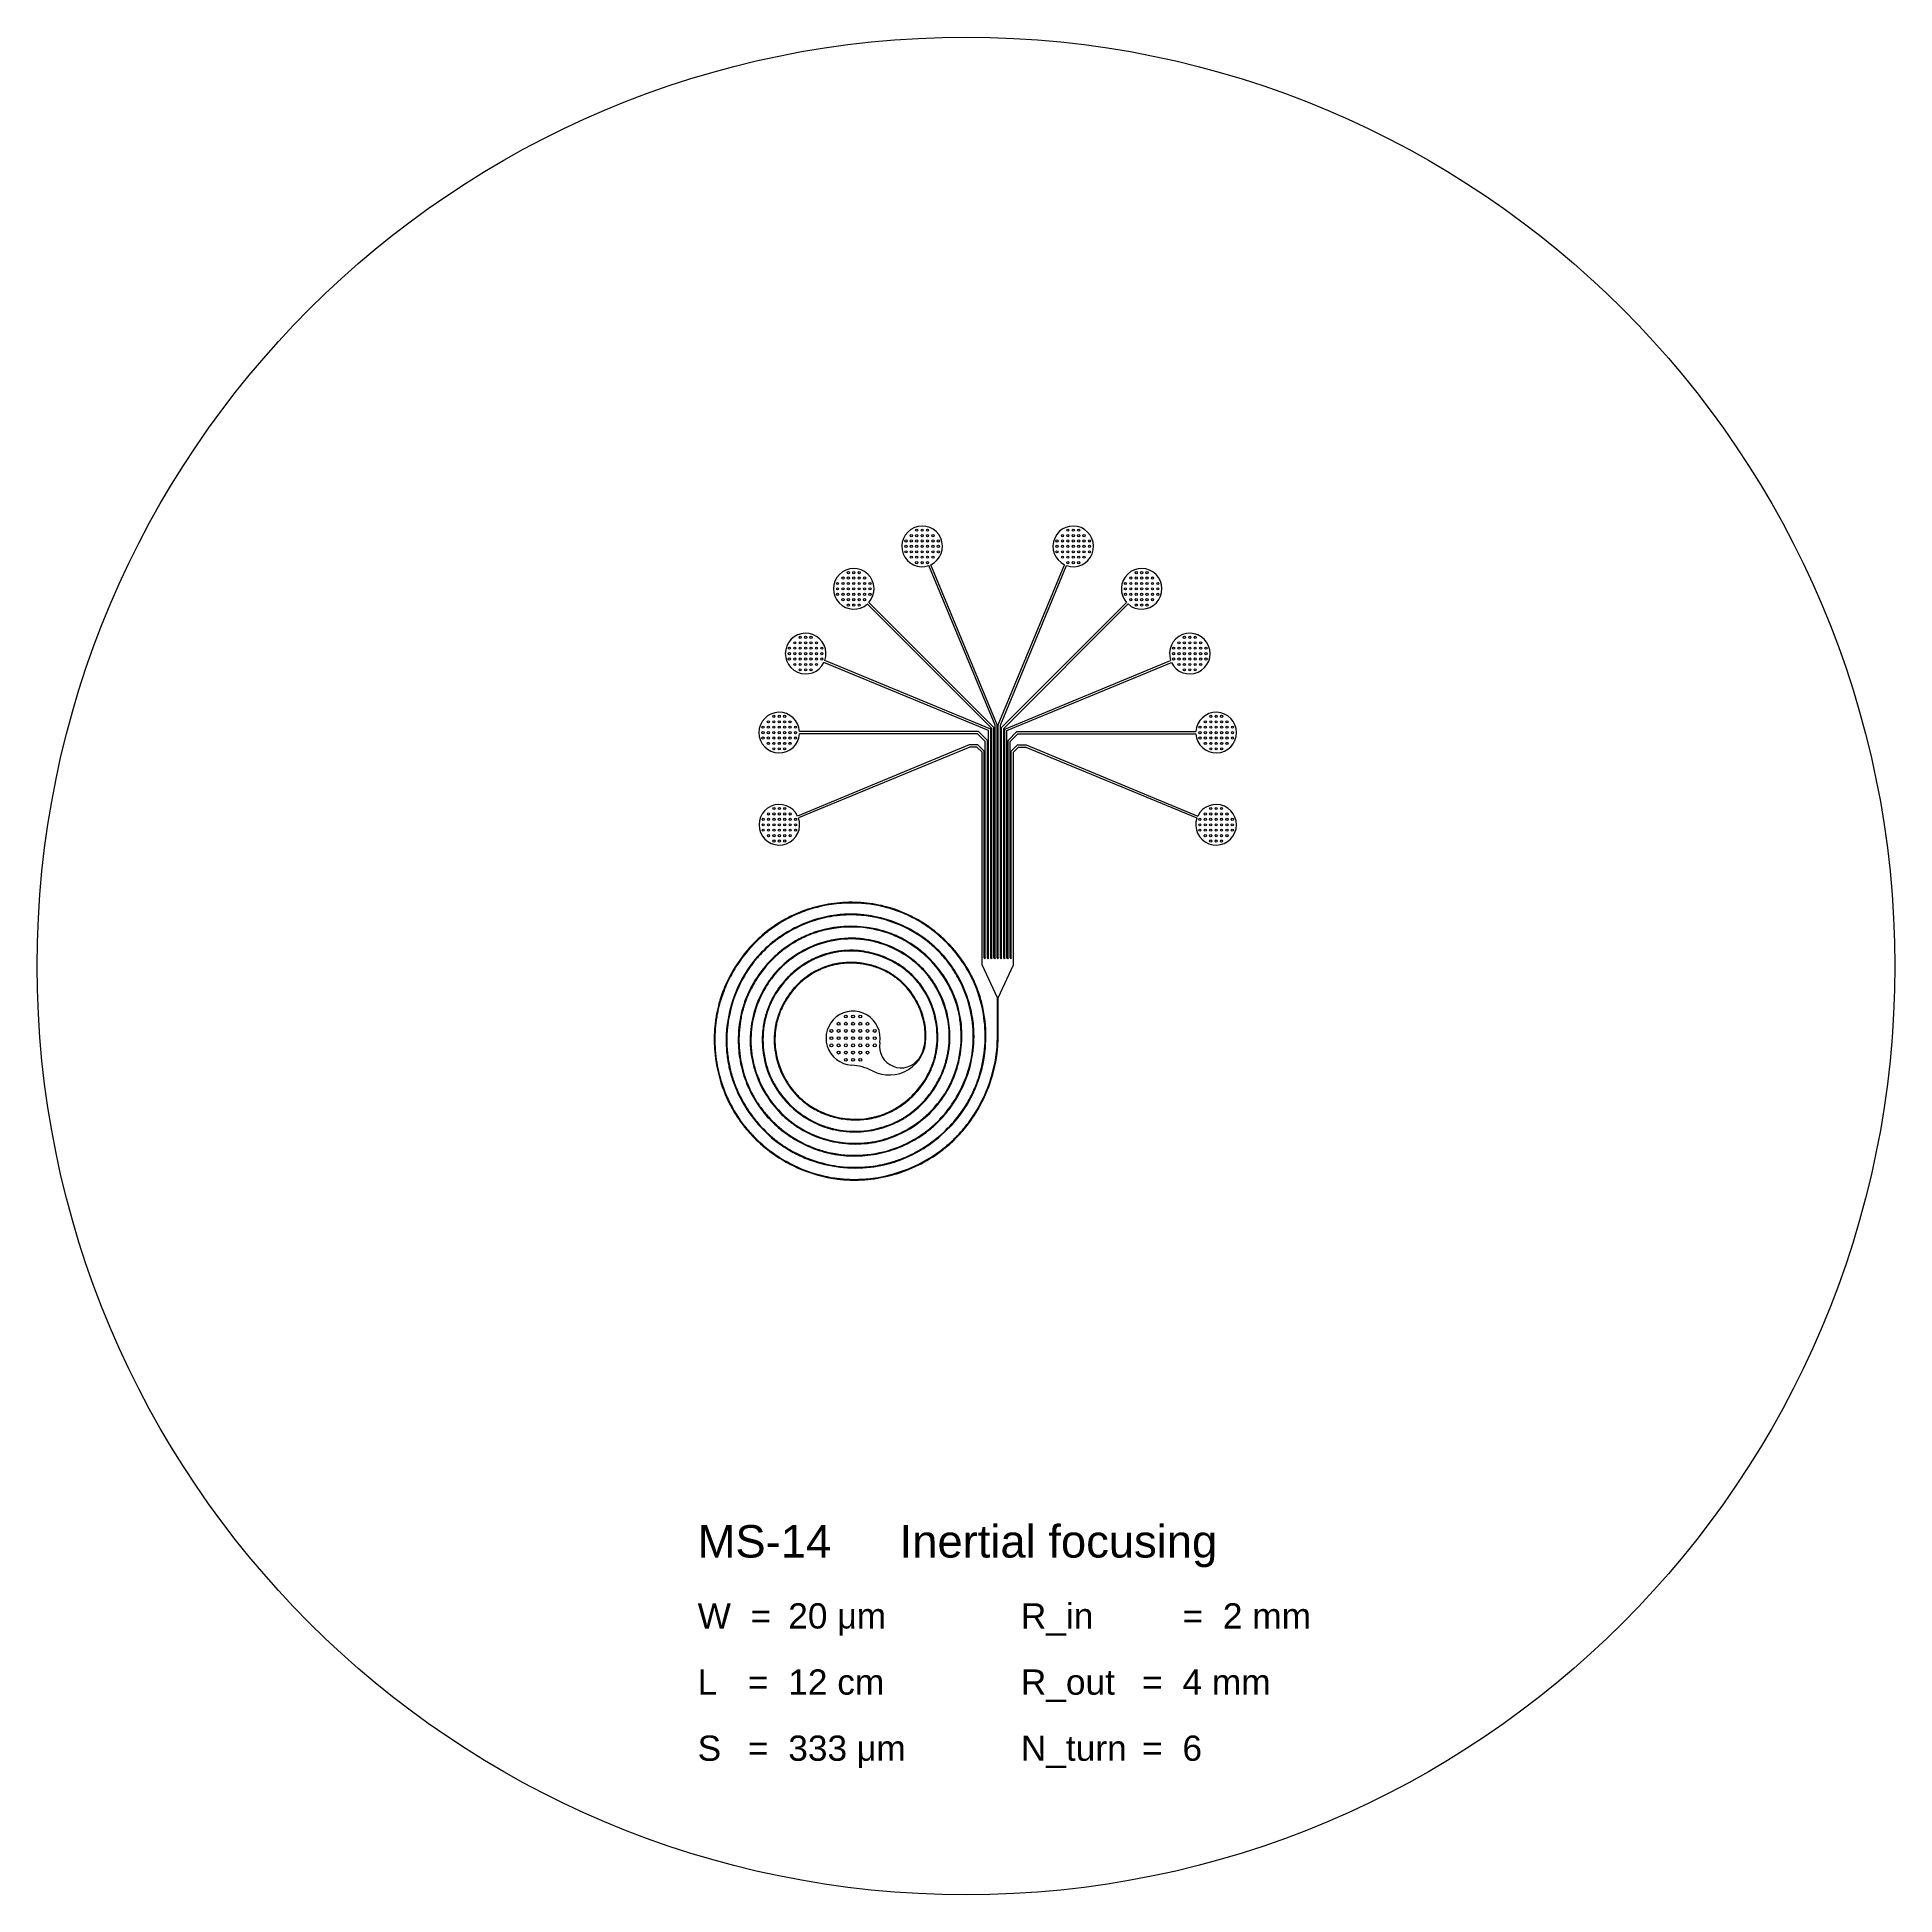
# Model space of a CAD drawing. Header units: millimetres. Extents: x 18289 to 282074, y 113800 to 372198.
# Drawn here: x 18289 to 69789, y 216800 to 268300 of the extents above; entities that cross this region are included whole.
import ezdxf

# ---------------------------------------------------------------- set-up
doc = ezdxf.new("R2010")
doc.units = ezdxf.units.MM
doc.layers.add('Clear', color=140, linetype='Continuous')
doc.layers.add('Opaque', color=30, linetype='Continuous')
doc.styles.get("Standard").update_dxf_attribs({"font": 'arial.ttf'})

msp = doc.modelspace()

# ---------------------------------------------------------------- texts
at = {"layer": 'Clear', "insert": (36599, 227050), "char_height": 280, "attachment_point": 1}
msp.add_mtext_dynamic_manual_height_columns('{\\H3.2143x;MS-14^I^IInertial focusing\\H0.83335x;\\P\\H0.53332x; \\P\\H1.75x;W  =^I 20 \\fSymbol|b0|i0|c2|p18;m\\fArial|b0|i0|c0|p34;m^I^I^I^IR_in ^I^I=^I2 mm\\H1.0714x; \\P\\H0.53332x; \\P\\H1.75x;L^I =^I 12 cm^I^I^I^IR_out ^I=^I4 mm\\H1.0714x;\\P\\H0.53332x; \\P\\H1.7501x;S ^I =^I 333 \\fSymbol|b0|i0|c2|p18;m\\fArial|b0|i0|c0|p34;m^I^I^IN_turn^I=^I6\\H1.0714x;^I}', width=17445.26, gutter_width=12.5, heights=[7318], dxfattribs=at)

# ---------------------------------------------------------------- linework, layer by layer
at = {"layer": 'Clear'}
for p, q in [((44843, 249228), (43010, 253651)), ((44903, 249239), (43066, 253674)), ((44933, 249239), (46770, 253674)), ((44993, 249228), (46825, 253651)), ((44753, 249138), (41303, 252587)), ((44813, 249162), (41346, 252629)), ((45023, 249162), (48490, 252629)), ((45083, 249138), (48532, 252587)), ((44663, 249078), (40100, 250967)), ((44723, 249118), (40123, 251023)), ((45113, 249118), (49712, 251023)), ((45173, 249078), (49735, 250967)), ((44386, 249050), (39422, 249050)), ((44361, 248990), (39422, 248990)), ((44573, 248778), (44361, 248990)), ((44633, 248802), (44386, 249050)), ((44573, 242778), (44573, 248778)), ((44633, 242778), (44633, 248802)), ((44663, 242778), (44663, 249078)), ((44723, 242778), (44723, 249118)), ((44753, 242778), (44753, 249138)), ((44813, 242778), (44813, 249162)), ((44843, 242778), (44843, 249228)), ((44903, 242778), (44903, 249239)), ((44933, 242778), (44933, 249239)), ((44993, 242778), (44993, 249228)), ((45023, 242778), (45023, 249162)), ((45083, 242778), (45083, 249138)), ((45113, 242778), (45113, 249118)), ((45173, 242778), (45173, 249078)), ((45203, 248802), (45450, 249050)), ((45203, 242778), (45203, 248802)), ((45263, 248778), (45475, 248990)), ((45263, 242778), (45263, 248778)), ((45450, 249050), (50413, 249050)), ((45475, 248990), (50413, 248990)), ((44129, 248679), (39371, 246708)), ((44141, 248619), (39394, 246653)), ((44366, 248679), (44129, 248679)), ((44341, 248619), (44141, 248619)), ((44483, 248478), (44341, 248619)), ((44543, 248502), (44366, 248679)), ((44483, 242578), (44483, 248478)), ((44543, 242778), (44543, 248502)), ((45293, 248502), (45469, 248679)), ((45293, 242778), (45293, 248502)), ((45353, 248478), (45494, 248619)), ((45353, 242578), (45353, 248478)), ((45469, 248679), (45706, 248679)), ((45494, 248619), (45694, 248619)), ((45694, 248619), (50441, 246653)), ((45706, 248679), (50464, 246708)), ((44908, 241671), (44483, 242578)), ((44543, 242778), (44558, 242752)), ((44573, 242778), (44558, 242752)), ((44633, 242778), (44648, 242752)), ((44663, 242778), (44648, 242752)), ((44723, 242778), (44738, 242752)), ((44753, 242778), (44738, 242752)), ((44813, 242778), (44828, 242752)), ((44843, 242778), (44828, 242752)), ((44903, 242778), (44918, 242752)), ((44933, 242778), (44918, 242752)), ((44928, 241671), (45353, 242578)), ((44993, 242778), (45008, 242752)), ((45023, 242778), (45008, 242752)), ((45083, 242778), (45098, 242752)), ((45113, 242778), (45098, 242752)), ((45173, 242778), (45188, 242752)), ((45203, 242778), (45188, 242752)), ((45263, 242778), (45278, 242752)), ((45293, 242778), (45278, 242752)), ((44908, 240550), (44908, 241671)), ((44928, 240550), (44928, 241671))]:
    msp.add_line(p, q, dxfattribs=at)
for centre, radius, start, end in [((42823, 254182), 563, 295.5572, 289.4428), ((47012, 254182), 563, 250.5572, 244.4428), ((40927, 253005), 563, 318.0572, 311.9428), ((48908, 253005), 563, 228.0572, 221.9428), ((39593, 251210), 563, 340.5572, 334.4428), ((50243, 251210), 563, 205.5572, 199.4428), ((38861, 249020), 563, 3.0572, 356.9428), ((50975, 249020), 563, 183.0572, 176.9428), ((38864, 246465), 563, 25.5572, 19.4428), ((50972, 246465), 563, 160.5572, 154.4428), ((40908, 240550), 750, 350.4489, 266.3362), ((41908, 240550), 1020, 243.008, 0), ((41908, 240550), 1000, 325.9137, 0.0102), ((42239, 240326), 600, 170.4489, 325.9137), ((40764, 238305), 1500, 63.008, 86.3362)]:
    msp.add_arc(centre, radius, start, end, dxfattribs=at)
for points, knots in [([(42928, 240550), (42929, 240592), (42929, 240630), (42924, 240748), (42916, 240828), (42880, 241059), (42838, 241209), (42721, 241497), (42647, 241635), (42470, 241892), (42367, 242011), (42223, 242143), (42194, 242169), (42143, 242210), (42121, 242228), (42077, 242260), (42056, 242275), (42021, 242299), (42007, 242308), (41981, 242326), (41967, 242334), (41927, 242359), (41899, 242375), (41816, 242421), (41758, 242449), (41583, 242525), (41461, 242564), (41212, 242622), (41084, 242640), (40827, 242653), (40698, 242648), (40442, 242615), (40315, 242587), (40156, 242535), (40120, 242522), (40057, 242497), (40030, 242486), (39947, 242450), (39892, 242423), (39732, 242334), (39630, 242265), (39439, 242110), (39350, 242025), (39158, 241807), (39061, 241668), (38901, 241373), (38837, 241215), (38782, 241012), (38773, 240972), (38758, 240900), (38752, 240868), (38745, 240821), (38742, 240807), (38739, 240778), (38737, 240763), (38732, 240720), (38729, 240691), (38723, 240604), (38721, 240546), (38723, 240371), (38734, 240254), (38784, 239969), (38833, 239802), (38967, 239483), (39052, 239331), (39185, 239148), (39216, 239108), (39316, 238989), (39388, 238915), (39478, 238834), (39491, 238823), (39518, 238801), (39531, 238790), (39571, 238757), (39599, 238736), (39683, 238675), (39741, 238637), (39920, 238532), (40046, 238472), (40308, 238377), (40443, 238341), (40719, 238293), (40859, 238282), (41140, 238285), (41280, 238299), (41458, 238334), (41498, 238343), (41555, 238358), (41574, 238363), (41607, 238373), (41622, 238377), (41651, 238386), (41665, 238391), (41709, 238406), (41737, 238416), (41823, 238449), (41879, 238473), (42044, 238552), (42149, 238614), (42398, 238787), (42535, 238907), (42779, 239176), (42886, 239325), (43002, 239534), (43028, 239585), (43100, 239742), (43141, 239850), (43178, 239982), (43184, 240002), (43194, 240044), (43199, 240065), (43213, 240128), (43221, 240171), (43242, 240298), (43251, 240384), (43264, 240652), (43252, 240834), (43187, 241193), (43135, 241370), (42992, 241707), (42901, 241868), (42767, 242051), (42740, 242085), (42698, 242136), (42683, 242154), (42657, 242183), (42647, 242195), (42625, 242219), (42614, 242230), (42581, 242265), (42558, 242288), (42488, 242354), (42440, 242397), (42290, 242518), (42183, 242591), (41907, 242749), (41732, 242824), (41368, 242934), (41180, 242969), (40934, 242984), (40878, 242986), (40709, 242985), (40597, 242976), (40467, 242956), (40448, 242953), (40411, 242947), (40392, 242943), (40336, 242932), (40300, 242923), (40189, 242895), (40117, 242873), (39903, 242796), (39764, 242731), (39501, 242577), (39376, 242488), (39143, 242289), (39035, 242179), (38842, 241941), (38755, 241812), (38661, 241637), (38641, 241597), (38613, 241538), (38605, 241520), (38590, 241486), (38584, 241471), (38571, 241440), (38565, 241425), (38547, 241379), (38535, 241348), (38503, 241254), (38484, 241190), (38436, 240997), (38413, 240866), (38383, 240536), (38388, 240336), (38443, 239943), (38493, 239748), (38585, 239516), (38605, 239470), (38633, 239409), (38641, 239394), (38656, 239363), (38663, 239348), (38687, 239302), (38704, 239272), (38755, 239183), (38792, 239124), (38909, 238955), (38996, 238848), (39231, 238603), (39387, 238473), (39726, 238252), (39908, 238161), (40129, 238083), (40159, 238073), (40218, 238054), (40247, 238046), (40305, 238030), (40334, 238023), (40422, 238002), (40481, 237991), (40659, 237962), (40779, 237952), (41105, 237945), (41311, 237965), (41714, 238052), (41911, 238118), (42143, 238229), (42187, 238252), (42267, 238296), (42302, 238316), (42354, 238348), (42370, 238359), (42403, 238380), (42419, 238390), (42467, 238423), (42498, 238446), (42591, 238516), (42651, 238565), (42824, 238721), (42930, 238836), (43121, 239081), (43207, 239213), (43324, 239431), (43363, 239514), (43419, 239651), (43439, 239704), (43494, 239866), (43523, 239976), (43549, 240110), (43553, 240131), (43562, 240180), (43566, 240208), (43573, 240262), (43577, 240290), (43585, 240373), (43589, 240428), (43596, 240594), (43593, 240705), (43567, 241027), (43524, 241237), (43393, 241642), (43303, 241837), (43165, 242064), (43137, 242107), (43085, 242181), (43062, 242214), (43024, 242264), (43009, 242282), (42980, 242318), (42965, 242336), (42920, 242389), (42889, 242424), (42794, 242525), (42726, 242589), (42493, 242788), (42315, 242909), (41934, 243106), (41732, 243184), (41467, 243251), (41412, 243263), (41243, 243295), (41130, 243309), (40996, 243317), (40976, 243318), (40936, 243319), (40916, 243320), (40856, 243321), (40816, 243320), (40697, 243317), (40617, 243310), (40380, 243282), (40223, 243249), (39860, 243141), (39658, 243055), (39277, 242838), (39099, 242707), (38915, 242533), (38891, 242511), (38849, 242468), (38831, 242449), (38794, 242409), (38776, 242389), (38722, 242328), (38688, 242286), (38588, 242157), (38526, 242067), (38355, 241784), (38262, 241579), (38125, 241154), (38081, 240933), (38059, 240657), (38056, 240604), (38054, 240511), (38054, 240471), (38056, 240391), (38057, 240351), (38062, 240281), (38064, 240251), (38070, 240191), (38074, 240161), (38086, 240072), (38095, 240013), (38130, 239836), (38161, 239720), (38271, 239391), (38367, 239184), (38605, 238797), (38747, 238617), (38946, 238418), (38985, 238381), (39057, 238317), (39089, 238290), (39138, 238251), (39154, 238238), (39202, 238200), (39235, 238176), (39301, 238129), (39335, 238106), (39438, 238040), (39509, 237998), (39726, 237883), (39877, 237819), (40250, 237695), (40476, 237648), (40934, 237606), (41165, 237611), (41427, 237650), (41460, 237655), (41518, 237666), (41544, 237671), (41595, 237682), (41620, 237688), (41696, 237706), (41746, 237720), (41896, 237764), (41994, 237800), (42304, 237930), (42508, 238046), (42886, 238320), (43059, 238479), (43248, 238699), (43283, 238742), (43350, 238830), (43382, 238874), (43438, 238956), (43463, 238994), (43497, 239050), (43507, 239068), (43528, 239103), (43538, 239121), (43568, 239175), (43587, 239211), (43643, 239322), (43676, 239397), (43768, 239626), (43817, 239784), (43903, 240176), (43928, 240413), (43922, 240888), (43892, 241125), (43825, 241387), (43817, 241418), (43802, 241468), (43796, 241487), (43784, 241525), (43778, 241544), (43759, 241601), (43746, 241639), (43703, 241751), (43671, 241825), (43567, 242042), (43487, 242181), (43259, 242512), (43100, 242694), (42743, 243019), (42545, 243161), (42283, 243305), (42232, 243331), (42163, 243364), (42145, 243372), (42110, 243388), (42092, 243396), (42039, 243419), (42003, 243433), (41894, 243475), (41821, 243500), (41598, 243566), (41446, 243598), (41050, 243653), (40804, 243659), (40316, 243614), (40074, 243563), (39788, 243465), (39734, 243445), (39657, 243414), (39633, 243404), (39589, 243385), (39568, 243375), (39528, 243357), (39508, 243347), (39448, 243318), (39409, 243297), (39292, 243234), (39216, 243188), (38993, 243040), (38853, 242928), (38544, 242637), (38383, 242447), (38109, 242035), (37996, 241813), (37899, 241549), (37889, 241517), (37871, 241463), (37864, 241440), (37850, 241394), (37843, 241371), (37824, 241302), (37812, 241256), (37781, 241115), (37764, 241021), (37727, 240736), (37719, 240543), (37737, 240158), (37763, 239966), (37849, 239590), (37909, 239405), (38006, 239178), (38028, 239130), (38070, 239045), (38089, 239008), (38124, 238943), (38140, 238915), (38168, 238867), (38180, 238846), (38204, 238806), (38217, 238786), (38255, 238727), (38282, 238687), (38364, 238572), (38422, 238497), (38607, 238282), (38743, 238149), (39036, 237907), (39193, 237799), (39454, 237650), (39552, 237601), (39853, 237467), (40062, 237398), (40298, 237347), (40318, 237343), (40388, 237330), (40438, 237321), (40588, 237300), (40689, 237290), (40992, 237276), (41195, 237285), (41597, 237340), (41796, 237386), (42182, 237513), (42370, 237593), (42599, 237719), (42648, 237747), (42739, 237804), (42781, 237831), (42860, 237885), (42897, 237911), (42950, 237951), (42968, 237965), (43002, 237991), (43019, 238005), (43070, 238046), (43103, 238075), (43201, 238162), (43264, 238222), (43445, 238412), (43556, 238548), (43806, 238906), (43930, 239138), (44124, 239626), (44192, 239881), (44238, 240203), (44245, 240265), (44252, 240349), (44254, 240372), (44256, 240418), (44258, 240441), (44260, 240509), (44261, 240555), (44261, 240693), (44257, 240784), (44233, 241059), (44202, 241240), (44092, 241675), (43997, 241925), (43753, 242396), (43604, 242618), (43405, 242847), (43380, 242875), (43340, 242917), (43326, 242933), (43271, 242990), (43230, 243030), (43103, 243147), (43015, 243221), (42712, 243449), (42482, 243583), (41996, 243798), (41741, 243877), (41388, 243944), (41296, 243958), (41144, 243974), (41083, 243979), (40976, 243985), (40928, 243986), (40838, 243987), (40795, 243987), (40726, 243985), (40699, 243984), (40646, 243981), (40619, 243979), (40539, 243973), (40486, 243967), (40326, 243947), (40221, 243928), (39907, 243858), (39702, 243791), (39306, 243622), (39116, 243519), (38757, 243280), (38588, 243144), (38392, 242953), (38351, 242912), (38281, 242836), (38250, 242801), (38205, 242748), (38191, 242731), (38147, 242677), (38118, 242641), (38034, 242529), (37982, 242452), (37833, 242215), (37747, 242049), (37566, 241623), (37488, 241356), (37394, 240811), (37378, 240532), (37400, 240193), (37406, 240131), (37418, 240035), (37422, 240002), (37431, 239944), (37435, 239919), (37443, 239871), (37448, 239846), (37462, 239773), (37473, 239725), (37508, 239580), (37536, 239485), (37630, 239203), (37709, 239020), (37934, 238598), (38094, 238367), (38462, 237947), (38670, 237758), (38927, 237577), (38955, 237558), (39013, 237520), (39042, 237502), (39100, 237465), (39129, 237448), (39218, 237396), (39279, 237364), (39463, 237272), (39589, 237217), (39983, 237074), (40260, 237009), (40822, 236942), (41107, 236941), (41453, 236981), (41516, 236990), (41644, 237012), (41709, 237024), (41822, 237050), (41871, 237063), (41943, 237082), (41965, 237089), (42009, 237102), (42031, 237109), (42097, 237130), (42141, 237145), (42271, 237192), (42357, 237227), (42609, 237342), (42772, 237431), (43166, 237689), (43388, 237873), (43785, 238289), (43960, 238519), (44137, 238825), (44168, 238883), (44208, 238961), (44218, 238980), (44245, 239037), (44263, 239076), (44314, 239191), (44345, 239269), (44430, 239507), (44476, 239669), (44570, 240118), (44596, 240409), (44582, 240990), (44541, 241280), (44450, 241624), (44432, 241686), (44398, 241792), (44383, 241837), (44350, 241927), (44332, 241972), (44295, 242062), (44275, 242106), (44214, 242239), (44170, 242325), (44026, 242579), (43917, 242741), (43613, 243124), (43403, 243333), (42941, 243698), (42689, 243854), (42361, 244006), (42301, 244032), (42194, 244074), (42148, 244092), (42074, 244117), (42048, 244126), (41996, 244143), (41969, 244152), (41890, 244175), (41836, 244190), (41676, 244230), (41567, 244253), (41239, 244304), (41017, 244319), (40573, 244311), (40351, 244288), (40025, 244226), (39918, 244200), (39602, 244111), (39396, 244033), (39145, 243912), (39092, 243884), (39018, 243844), (38997, 243832), (38955, 243808), (38934, 243796), (38872, 243759), (38831, 243733), (38710, 243654), (38631, 243598), (38402, 243421), (38258, 243290), (37917, 242933), (37734, 242691), (37429, 242172), (37306, 241894), (37198, 241541), (37180, 241475), (37158, 241384), (37152, 241359), (37135, 241282), (37124, 241231), (37106, 241129), (37098, 241077), (37077, 240922), (37068, 240818), (37051, 240506), (37058, 240296), (37113, 239787), (37181, 239489), (37383, 238915), (37517, 238640), (37704, 238353), (37725, 238321), (37762, 238268), (37777, 238246), (37810, 238201), (37826, 238179), (37875, 238114), (37909, 238072), (38014, 237946), (38088, 237865), (38318, 237632), (38485, 237489), (38912, 237182), (39182, 237031), (39750, 236794), (40048, 236709), (40406, 236652), (40460, 236645), (40543, 236635), (40573, 236632), (40633, 236627), (40663, 236624), (40753, 236618), (40813, 236616), (40993, 236612), (41114, 236616), (41474, 236642), (41713, 236682), (42181, 236804), (42409, 236886), (42849, 237090), (43060, 237211), (43309, 237388), (43359, 237425), (43447, 237493), (43484, 237524), (43559, 237587), (43596, 237620), (43670, 237688), (43707, 237723), (43814, 237829), (43882, 237902), (44079, 238130), (44198, 238293), (44473, 238730), (44610, 239017), (44814, 239614), (44882, 239925), (44921, 240343), (44926, 240446), (44928, 240550)], [0.001988, 0.001988, 0.001988, 0.001988, 0.058982, 0.058982, 0.176947, 0.176947, 0.40535, 0.40535, 0.633754, 0.633754, 0.862157, 0.862157, 0.91813, 0.91813, 0.958587, 0.958587, 0.996853, 0.996853, 1.019812, 1.019812, 1.042772, 1.042772, 1.08869, 1.08869, 1.180526, 1.180526, 1.364199, 1.364199, 1.547872, 1.547872, 1.731545, 1.731545, 1.915218, 1.915218, 1.969248, 1.969248, 2.010703, 2.010703, 2.096773, 2.096773, 2.268914, 2.268914, 2.441054, 2.441054, 2.67483, 2.67483, 2.908605, 2.908605, 2.96548, 2.96548, 3.010558, 3.010558, 3.030556, 3.030556, 3.050554, 3.050554, 3.090551, 3.090551, 3.170544, 3.170544, 3.330529, 3.330529, 3.565872, 3.565872, 3.801214, 3.801214, 3.870864, 3.870864, 4.010164, 4.010164, 4.033369, 4.033369, 4.056575, 4.056575, 4.102986, 4.102986, 4.195809, 4.195809, 4.381454, 4.381454, 4.567099, 4.567099, 4.752744, 4.752744, 4.938389, 4.938389, 4.991418, 4.991418, 5.016842, 5.016842, 5.036801, 5.036801, 5.056761, 5.056761, 5.096681, 5.096681, 5.17652, 5.17652, 5.336198, 5.336198, 5.571499, 5.571499, 5.806801, 5.806801, 5.880828, 5.880828, 6.028881, 6.028881, 6.056473, 6.056473, 6.084064, 6.084064, 6.139247, 6.139247, 6.249613, 6.249613, 6.48124, 6.48124, 6.712868, 6.712868, 6.944495, 6.944495, 6.999015, 6.999015, 7.027648, 7.027648, 7.047755, 7.047755, 7.067863, 7.067863, 7.108078, 7.108078, 7.188507, 7.188507, 7.349366, 7.349366, 7.584753, 7.584753, 7.82014, 7.82014, 7.889328, 7.889328, 8.027704, 8.027704, 8.050918, 8.050918, 8.074131, 8.074131, 8.120558, 8.120558, 8.213413, 8.213413, 8.399121, 8.399121, 8.58483, 8.58483, 8.770539, 8.770539, 8.956248, 8.956248, 9.010139, 9.010139, 9.03443, 9.03443, 9.054281, 9.054281, 9.074132, 9.074132, 9.113835, 9.113835, 9.19324, 9.19324, 9.35205, 9.35205, 9.588048, 9.588048, 9.824046, 9.824046, 9.883077, 9.883077, 9.903283, 9.903283, 9.923489, 9.923489, 9.963901, 9.963901, 10.044725, 10.044725, 10.206372, 10.206372, 10.442105, 10.442105, 10.677838, 10.677838, 10.714471, 10.714471, 10.74924, 10.74924, 10.784009, 10.784009, 10.853547, 10.853547, 10.992623, 10.992623, 11.229113, 11.229113, 11.465603, 11.465603, 11.522558, 11.522558, 11.56959, 11.56959, 11.591617, 11.591617, 11.613645, 11.613645, 11.6577, 11.6577, 11.74581, 11.74581, 11.92203, 11.92203, 12.09825, 12.09825, 12.201307, 12.201307, 12.265284, 12.265284, 12.393238, 12.393238, 12.417782, 12.417782, 12.448744, 12.448744, 12.479706, 12.479706, 12.541629, 12.541629, 12.665475, 12.665475, 12.901897, 12.901897, 13.138319, 13.138319, 13.194827, 13.194827, 13.238784, 13.238784, 13.26432, 13.26432, 13.289855, 13.289855, 13.340926, 13.340926, 13.443068, 13.443068, 13.677623, 13.677623, 13.912178, 13.912178, 13.974263, 13.974263, 14.098431, 14.098431, 14.119985, 14.119985, 14.141539, 14.141539, 14.184647, 14.184647, 14.270862, 14.270862, 14.443293, 14.443293, 14.678435, 14.678435, 14.913578, 14.913578, 14.948313, 14.948313, 14.977203, 14.977203, 15.006094, 15.006094, 15.063875, 15.063875, 15.179438, 15.179438, 15.415635, 15.415635, 15.651833, 15.651833, 15.707768, 15.707768, 15.749731, 15.749731, 15.79197, 15.79197, 15.823416, 15.823416, 15.854862, 15.854862, 15.917755, 15.917755, 16.04354, 16.04354, 16.280029, 16.280029, 16.516517, 16.516517, 16.572165, 16.572165, 16.615776, 16.615776, 16.636861, 16.636861, 16.679033, 16.679033, 16.721205, 16.721205, 16.805548, 16.805548, 16.974234, 16.974234, 17.209389, 17.209389, 17.444543, 17.444543, 17.478707, 17.478707, 17.505145, 17.505145, 17.531582, 17.531582, 17.584457, 17.584457, 17.690208, 17.690208, 17.925931, 17.925931, 18.161653, 18.161653, 18.217915, 18.217915, 18.272461, 18.272461, 18.317736, 18.317736, 18.338327, 18.338327, 18.358919, 18.358919, 18.400101, 18.400101, 18.482467, 18.482467, 18.647197, 18.647197, 18.88286, 18.88286, 19.118523, 19.118523, 19.150159, 19.150159, 19.169925, 19.169925, 19.18969, 19.18969, 19.229221, 19.229221, 19.308283, 19.308283, 19.466407, 19.466407, 19.702678, 19.702678, 19.938948, 19.938948, 19.994755, 19.994755, 20.013587, 20.013587, 20.032419, 20.032419, 20.070083, 20.070083, 20.145411, 20.145411, 20.296068, 20.296068, 20.532544, 20.532544, 20.76902, 20.76902, 20.823922, 20.823922, 20.848965, 20.848965, 20.870262, 20.870262, 20.891559, 20.891559, 20.934153, 20.934153, 21.01934, 21.01934, 21.189716, 21.189716, 21.424994, 21.424994, 21.660272, 21.660272, 21.691688, 21.691688, 21.714325, 21.714325, 21.736961, 21.736961, 21.782235, 21.782235, 21.872782, 21.872782, 22.053875, 22.053875, 22.234969, 22.234969, 22.416063, 22.416063, 22.466085, 22.466085, 22.504756, 22.504756, 22.534774, 22.534774, 22.556797, 22.556797, 22.57882, 22.57882, 22.622867, 22.622867, 22.710961, 22.710961, 22.887148, 22.887148, 23.063335, 23.063335, 23.164744, 23.164744, 23.367563, 23.367563, 23.386584, 23.386584, 23.433022, 23.433022, 23.525897, 23.525897, 23.711646, 23.711646, 23.897396, 23.897396, 24.083146, 24.083146, 24.135063, 24.135063, 24.180484, 24.180484, 24.221618, 24.221618, 24.24141, 24.24141, 24.261203, 24.261203, 24.300787, 24.300787, 24.379957, 24.379957, 24.538296, 24.538296, 24.77438, 24.77438, 25.010463, 25.010463, 25.066076, 25.066076, 25.086576, 25.086576, 25.107077, 25.107077, 25.148077, 25.148077, 25.230078, 25.230078, 25.394081, 25.394081, 25.62984, 25.62984, 25.865599, 25.865599, 25.898403, 25.898403, 25.917255, 25.917255, 25.968005, 25.968005, 26.069506, 26.069506, 26.302683, 26.302683, 26.535861, 26.535861, 26.617217, 26.617217, 26.670084, 26.670084, 26.711495, 26.711495, 26.748745, 26.748745, 26.772079, 26.772079, 26.795412, 26.795412, 26.842079, 26.842079, 26.935413, 26.935413, 27.12208, 27.12208, 27.308748, 27.308748, 27.495415, 27.495415, 27.545117, 27.545117, 27.584999, 27.584999, 27.604624, 27.604624, 27.644686, 27.644686, 27.72481, 27.72481, 27.885059, 27.885059, 28.121608, 28.121608, 28.358156, 28.358156, 28.411386, 28.411386, 28.439991, 28.439991, 28.461046, 28.461046, 28.482102, 28.482102, 28.524213, 28.524213, 28.608434, 28.608434, 28.776877, 28.776877, 29.012378, 29.012378, 29.247879, 29.247879, 29.276707, 29.276707, 29.305479, 29.305479, 29.334251, 29.334251, 29.391795, 29.391795, 29.506882, 29.506882, 29.742852, 29.742852, 29.978822, 29.978822, 30.032171, 30.032171, 30.086689, 30.086689, 30.128821, 30.128821, 30.147953, 30.147953, 30.167085, 30.167085, 30.20535, 30.20535, 30.281879, 30.281879, 30.434936, 30.434936, 30.671229, 30.671229, 30.907523, 30.907523, 30.961255, 30.961255, 30.979043, 30.979043, 31.013452, 31.013452, 31.08227, 31.08227, 31.219907, 31.219907, 31.456388, 31.456388, 31.692869, 31.692869, 31.745261, 31.745261, 31.783352, 31.783352, 31.822681, 31.822681, 31.862011, 31.862011, 31.940671, 31.940671, 32.09799, 32.09799, 32.334594, 32.334594, 32.571197, 32.571197, 32.623522, 32.623522, 32.663404, 32.663404, 32.685493, 32.685493, 32.707581, 32.707581, 32.751759, 32.751759, 32.840114, 32.840114, 33.016824, 33.016824, 33.193535, 33.193535, 33.280396, 33.280396, 33.454118, 33.454118, 33.501278, 33.501278, 33.520343, 33.520343, 33.539407, 33.539407, 33.577535, 33.577535, 33.653791, 33.653791, 33.806304, 33.806304, 34.042666, 34.042666, 34.279027, 34.279027, 34.331948, 34.331948, 34.352285, 34.352285, 34.39296, 34.39296, 34.433635, 34.433635, 34.514985, 34.514985, 34.677684, 34.677684, 34.91335, 34.91335, 35.149016, 35.149016, 35.178148, 35.178148, 35.199204, 35.199204, 35.220261, 35.220261, 35.262374, 35.262374, 35.3466, 35.3466, 35.515051, 35.515051, 35.750915, 35.750915, 35.986778, 35.986778, 36.027771, 36.027771, 36.050713, 36.050713, 36.073654, 36.073654, 36.119536, 36.119536, 36.2113, 36.2113, 36.394828, 36.394828, 36.578357, 36.578357, 36.761885, 36.761885, 36.809416, 36.809416, 36.84565, 36.84565, 36.883503, 36.883503, 36.921355, 36.921355, 36.997061, 36.997061, 37.148472, 37.148472, 37.385211, 37.385211, 37.62195, 37.62195, 37.699112, 37.699112, 37.699112, 37.699112]), ([(42908, 240550), (42909, 240590), (42909, 240629), (42904, 240747), (42897, 240825), (42847, 241137), (42767, 241366), (42536, 241785), (42385, 241975), (42169, 242164), (42134, 242192), (42073, 242239), (42047, 242257), (42007, 242284), (41995, 242293), (41970, 242309), (41957, 242317), (41918, 242341), (41892, 242356), (41813, 242400), (41759, 242426), (41593, 242500), (41477, 242538), (41134, 242622), (40898, 242641), (40597, 242616), (40530, 242607), (40417, 242586), (40371, 242576), (40235, 242541), (40146, 242512), (40044, 242470), (40029, 242464), (39985, 242445), (39956, 242431), (39899, 242403), (39870, 242388), (39787, 242341), (39732, 242307), (39574, 242198), (39474, 242115), (39291, 241933), (39208, 241834), (39059, 241622), (38993, 241510), (38883, 241274), (38839, 241151), (38794, 240977), (38784, 240929), (38771, 240860), (38768, 240839), (38761, 240797), (38759, 240776), (38754, 240734), (38751, 240713), (38746, 240650), (38744, 240608), (38740, 240481), (38743, 240397), (38771, 240099), (38823, 239888), (38983, 239487), (39092, 239297), (39255, 239092), (39284, 239058), (39341, 238994), (39370, 238964), (39424, 238910), (39450, 238887), (39489, 238851), (39503, 238839), (39531, 238815), (39545, 238804), (39574, 238781), (39588, 238770), (39632, 238736), (39662, 238715), (39753, 238653), (39816, 238615), (40010, 238510), (40147, 238452), (40633, 238301), (41005, 238274), (41401, 238343), (41439, 238351), (41507, 238366), (41538, 238374), (41594, 238390), (41620, 238398), (41671, 238414), (41696, 238423), (41772, 238450), (41822, 238470), (41969, 238536), (42063, 238587), (42337, 238760), (42503, 238901), (42794, 239224), (42917, 239405), (43033, 239642), (43052, 239684), (43084, 239763), (43099, 239800), (43123, 239867), (43133, 239898), (43150, 239955), (43157, 239982), (43171, 240034), (43178, 240060), (43195, 240137), (43204, 240187), (43227, 240339), (43236, 240441), (43242, 240782), (43210, 241021), (43078, 241482), (42978, 241703), (42820, 241944), (42793, 241982), (42740, 242053), (42714, 242086), (42675, 242132), (42662, 242147), (42639, 242173), (42629, 242185), (42608, 242208), (42597, 242219), (42564, 242253), (42542, 242275), (42475, 242340), (42428, 242381), (42282, 242499), (42179, 242570), (41849, 242761), (41607, 242854), (41105, 242964), (40844, 242980), (40562, 242949), (40537, 242946), (40495, 242940), (40477, 242938), (40442, 242932), (40424, 242929), (40390, 242922), (40372, 242919), (40320, 242907), (40286, 242899), (40183, 242872), (40115, 242851), (39914, 242778), (39784, 242718), (39536, 242576), (39418, 242494), (39093, 242226), (38907, 242013), (38733, 241729), (38707, 241682), (38661, 241593), (38640, 241550), (38615, 241492), (38608, 241477), (38595, 241447), (38589, 241431), (38570, 241383), (38558, 241351), (38524, 241253), (38504, 241186), (38453, 240984), (38430, 240847), (38397, 240440), (38417, 240169), (38492, 239854), (38506, 239802), (38554, 239647), (38592, 239546), (38647, 239426), (38658, 239404), (38679, 239361), (38690, 239340), (38724, 239277), (38747, 239235), (38822, 239113), (38877, 239034), (39098, 238751), (39292, 238568), (39682, 238299), (39867, 238201), (40111, 238110), (40160, 238093), (40237, 238070), (40264, 238062), (40320, 238047), (40349, 238040), (40433, 238020), (40490, 238009), (40662, 237982), (40778, 237972), (41168, 237964), (41443, 238000), (41769, 238097), (41831, 238118), (42014, 238187), (42133, 238243), (42278, 238325), (42308, 238343), (42357, 238374), (42375, 238386), (42412, 238410), (42430, 238422), (42485, 238460), (42520, 238487), (42624, 238568), (42691, 238626), (42882, 238810), (42998, 238946), (43143, 239156), (43185, 239221), (43301, 239424), (43367, 239566), (43441, 239770), (43459, 239827), (43487, 239927), (43498, 239968), (43516, 240047), (43524, 240084), (43536, 240147), (43540, 240174), (43549, 240228), (43552, 240254), (43562, 240335), (43567, 240390), (43576, 240553), (43575, 240663), (43553, 240991), (43511, 241208), (43377, 241628), (43285, 241830), (43142, 242062), (43114, 242105), (43060, 242182), (43035, 242216), (42993, 242271), (42976, 242292), (42941, 242334), (42923, 242355), (42869, 242417), (42831, 242457), (42715, 242573), (42632, 242646), (42372, 242849), (42182, 242964), (41917, 243084), (41852, 243110), (41654, 243183), (41518, 243221), (41326, 243260), (41272, 243269), (41177, 243282), (41136, 243286), (41066, 243293), (41036, 243295), (40985, 243298), (40964, 243298), (40921, 243300), (40900, 243300), (40837, 243301), (40794, 243300), (40667, 243295), (40582, 243287), (40236, 243240), (39979, 243167), (39494, 242953), (39266, 242811), (39018, 242602), (38975, 242564), (38915, 242506), (38896, 242487), (38859, 242449), (38841, 242430), (38805, 242391), (38787, 242372), (38735, 242312), (38702, 242271), (38605, 242146), (38545, 242058), (38338, 241716), (38224, 241440), (38132, 241061), (38114, 240968), (38086, 240769), (38078, 240661), (38074, 240495), (38074, 240437), (38078, 240352), (38079, 240326), (38083, 240274), (38085, 240248), (38094, 240160), (38102, 240099), (38132, 239917), (38161, 239797), (38269, 239443), (38372, 239216), (38631, 238793), (38788, 238597), (39008, 238387), (39050, 238350), (39115, 238295), (39138, 238276), (39181, 238242), (39200, 238227), (39238, 238199), (39257, 238185), (39316, 238143), (39356, 238116), (39518, 238013), (39646, 237945), (40109, 237741), (40469, 237656), (40896, 237635), (40958, 237634), (41144, 237637), (41268, 237647), (41420, 237669), (41448, 237674), (41503, 237683), (41530, 237689), (41583, 237700), (41610, 237706), (41689, 237725), (41741, 237739), (41896, 237786), (41998, 237823), (42369, 237981), (42624, 238138), (43078, 238519), (43278, 238744), (43453, 239017), (43466, 239038), (43493, 239082), (43506, 239104), (43531, 239149), (43543, 239171), (43579, 239239), (43602, 239284), (43667, 239424), (43705, 239519), (43844, 239921), (43900, 240244), (43906, 240669), (43903, 240770), (43889, 240934), (43881, 240997), (43853, 241187), (43826, 241313), (43780, 241471), (43770, 241505), (43747, 241574), (43736, 241608), (43698, 241709), (43671, 241775), (43581, 241972), (43512, 242099), (43203, 242579), (42897, 242892), (42484, 243166), (42427, 243202), (42328, 243258), (42288, 243280), (42208, 243321), (42168, 243340), (42095, 243373), (42062, 243387), (41996, 243414), (41962, 243427), (41861, 243465), (41793, 243487), (41586, 243547), (41445, 243577), (40978, 243644), (40645, 243640), (40253, 243573), (40186, 243559), (39987, 243512), (39857, 243471), (39697, 243409), (39666, 243396), (39604, 243370), (39573, 243356), (39511, 243327), (39480, 243311), (39389, 243265), (39329, 243232), (39154, 243126), (39041, 243048), (38677, 242758), (38451, 242512), (38224, 242172), (38183, 242105), (38066, 241900), (37999, 241757), (37931, 241577), (37919, 241544), (37899, 241484), (37890, 241458), (37874, 241406), (37866, 241379), (37851, 241326), (37844, 241300), (37824, 241220), (37812, 241166), (37781, 241004), (37766, 240894), (37737, 240564), (37741, 240342), (37780, 240013), (37798, 239906), (37869, 239586), (37938, 239377), (38052, 239127), (38076, 239077), (38123, 238985), (38146, 238943), (38184, 238878), (38198, 238855), (38227, 238808), (38242, 238784), (38287, 238715), (38319, 238669), (38417, 238535), (38487, 238450), (38711, 238203), (38877, 238054), (39127, 237873), (39198, 237825), (39418, 237689), (39571, 237610), (39790, 237519), (39851, 237496), (40035, 237433), (40160, 237397), (40324, 237362), (40361, 237355), (40435, 237342), (40472, 237336), (40584, 237321), (40660, 237313), (40886, 237299), (41037, 237299), (41490, 237333), (41790, 237397), (42362, 237603), (42634, 237746), (42903, 237941), (42924, 237956), (42966, 237988), (42987, 238005), (43028, 238038), (43048, 238055), (43109, 238106), (43148, 238141), (43264, 238249), (43337, 238325), (43546, 238564), (43671, 238736), (43994, 239286), (44142, 239694), (44214, 240170), (44220, 240224), (44229, 240310), (44231, 240341), (44236, 240404), (44237, 240435), (44241, 240531), (44242, 240596), (44238, 240790), (44227, 240919), (44155, 241441), (44030, 241826), (43807, 242247), (43769, 242313), (43648, 242509), (43558, 242634), (43414, 242807), (43366, 242861), (43299, 242931), (43282, 242949), (43247, 242984), (43230, 243001), (43176, 243053), (43140, 243086), (43028, 243184), (42951, 243245), (42638, 243474), (42383, 243614), (41844, 243829), (41561, 243903), (41183, 243951), (41094, 243959), (40949, 243966), (40894, 243967), (40805, 243967), (40772, 243966), (40712, 243964), (40686, 243963), (40635, 243960), (40610, 243958), (40533, 243952), (40482, 243947), (40329, 243927), (40227, 243909), (39926, 243842), (39729, 243779), (39348, 243619), (39164, 243523), (38911, 243360), (38834, 243306), (38610, 243135), (38470, 243009), (38313, 242841), (38285, 242810), (38239, 242758), (38221, 242736), (38189, 242698), (38175, 242680), (38147, 242645), (38133, 242627), (38092, 242573), (38066, 242537), (37989, 242426), (37940, 242350), (37803, 242117), (37724, 241954), (37513, 241417), (37429, 241024), (37409, 240558), (37408, 240489), (37412, 240283), (37422, 240146), (37446, 239981), (37450, 239952), (37460, 239894), (37465, 239865), (37482, 239774), (37496, 239712), (37543, 239529), (37580, 239408), (37713, 239052), (37827, 238824), (38049, 238476), (38143, 238348), (38304, 238156), (38366, 238088), (38494, 237957), (38560, 237895), (38682, 237788), (38738, 237743), (38833, 237669), (38873, 237639), (38948, 237587), (38982, 237564), (39041, 237526), (39065, 237510), (39114, 237480), (39139, 237465), (39214, 237422), (39265, 237394), (39420, 237315), (39525, 237267), (39849, 237139), (40073, 237075), (40413, 237011), (40526, 236996), (40954, 236956), (41273, 236968), (41677, 237038), (41768, 237057), (41886, 237087), (41913, 237095), (41968, 237110), (41996, 237119), (42050, 237136), (42078, 237144), (42159, 237172), (42213, 237192), (42372, 237255), (42477, 237302), (42783, 237458), (42978, 237582), (43507, 237992), (43808, 238324), (44081, 238767), (44120, 238835), (44171, 238932), (44185, 238960), (44209, 239008), (44219, 239029), (44239, 239071), (44248, 239092), (44276, 239155), (44294, 239197), (44345, 239325), (44376, 239412), (44458, 239676), (44499, 239856), (44606, 240558), (44576, 241096), (44412, 241684), (44387, 241764), (44341, 241893), (44322, 241943), (44293, 242014), (44284, 242035), (44266, 242077), (44257, 242098), (44229, 242161), (44209, 242202), (44147, 242325), (44103, 242405), (43962, 242640), (43856, 242790), (43487, 243238), (43186, 243506), (42787, 243761), (42722, 243799), (42524, 243909), (42388, 243975), (42212, 244046), (42177, 244059), (42105, 244086), (42070, 244098), (41999, 244122), (41963, 244133), (41891, 244154), (41854, 244164), (41745, 244193), (41672, 244210), (41450, 244254), (41300, 244274), (40776, 244313), (40398, 244286), (39949, 244187), (39867, 244166), (39626, 244095), (39468, 244038), (39245, 243939), (39177, 243906), (39080, 243855), (39051, 243840), (38993, 243807), (38964, 243791), (38907, 243757), (38879, 243739), (38795, 243686), (38740, 243649), (38577, 243534), (38473, 243451), (38099, 243120), (37858, 242837), (37617, 242454), (37574, 242381), (37453, 242158), (37382, 242004), (37296, 241779), (37272, 241711), (37235, 241594), (37220, 241545), (37194, 241448), (37182, 241401), (37166, 241330), (37160, 241306), (37150, 241257), (37145, 241233), (37132, 241160), (37124, 241111), (37100, 240950), (37089, 240838), (37070, 240498), (37078, 240270), (37133, 239819), (37180, 239596), (37288, 239237), (37339, 239098), (37428, 238890), (37462, 238818), (37569, 238606), (37649, 238469), (37756, 238311), (37774, 238285), (37811, 238233), (37830, 238208), (37868, 238157), (37887, 238132), (37946, 238058), (37987, 238009), (38113, 237866), (38202, 237775), (38481, 237516), (38684, 237361), (39387, 236924), (39940, 236725), (40545, 236655), (40578, 236652), (40645, 236646), (40678, 236643), (40778, 236637), (40844, 236635), (41044, 236633), (41177, 236639), (41699, 236688), (42083, 236783), (42810, 237078), (43152, 237279), (43489, 237554), (43522, 237582), (43574, 237628), (43595, 237646), (43648, 237694), (43680, 237725), (43743, 237787), (43774, 237818), (43866, 237914), (43924, 237981), (44094, 238185), (44198, 238329), (44522, 238847), (44693, 239252), (44866, 239961), (44904, 240255), (44908, 240550)], [0.000178, 0.000178, 0.000178, 0.000178, 0.058991, 0.058991, 0.176972, 0.176972, 0.531078, 0.531078, 0.885185, 0.885185, 0.951231, 0.951231, 0.998329, 0.998329, 1.020354, 1.020354, 1.04238, 1.04238, 1.086432, 1.086432, 1.174535, 1.174535, 1.350741, 1.350741, 1.686978, 1.686978, 1.78476, 1.78476, 1.851863, 1.851863, 1.98607, 1.98607, 2.008833, 2.008833, 2.054359, 2.054359, 2.099885, 2.099885, 2.190938, 2.190938, 2.373043, 2.373043, 2.555148, 2.555148, 2.737253, 2.737253, 2.919358, 2.919358, 2.987908, 2.987908, 3.017206, 3.017206, 3.046504, 3.046504, 3.075802, 3.075802, 3.134398, 3.134398, 3.251591, 3.251591, 3.547731, 3.547731, 3.843871, 3.843871, 3.904735, 3.904735, 3.961069, 3.961069, 4.008393, 4.008393, 4.03323, 4.03323, 4.058068, 4.058068, 4.082906, 4.082906, 4.132581, 4.132581, 4.231931, 4.231931, 4.430632, 4.430632, 4.915407, 4.915407, 4.966034, 4.966034, 5.00816, 5.00816, 5.043629, 5.043629, 5.079098, 5.079098, 5.150037, 5.150037, 5.291914, 5.291914, 5.575668, 5.575668, 5.859422, 5.859422, 5.918831, 5.918831, 5.97019, 5.97019, 6.012295, 6.012295, 6.047403, 6.047403, 6.082511, 6.082511, 6.148618, 6.148618, 6.280831, 6.280831, 6.586818, 6.586818, 6.892806, 6.892806, 6.952913, 6.952913, 7.005045, 7.005045, 7.029816, 7.029816, 7.049521, 7.049521, 7.069225, 7.069225, 7.108635, 7.108635, 7.187454, 7.187454, 7.345093, 7.345093, 7.665866, 7.665866, 7.986639, 7.986639, 8.01788, 8.01788, 8.039814, 8.039814, 8.061748, 8.061748, 8.083682, 8.083682, 8.12755, 8.12755, 8.215286, 8.215286, 8.390758, 8.390758, 8.566231, 8.566231, 8.906201, 8.906201, 8.971316, 8.971316, 9.028193, 9.028193, 9.04828, 9.04828, 9.068367, 9.068367, 9.110242, 9.110242, 9.19399, 9.19399, 9.361488, 9.361488, 9.683872, 9.683872, 9.748228, 9.748228, 9.876941, 9.876941, 9.905289, 9.905289, 9.933638, 9.933638, 9.990335, 9.990335, 10.103729, 10.103729, 10.415284, 10.415284, 10.659831, 10.659831, 10.719975, 10.719975, 10.753805, 10.753805, 10.787634, 10.787634, 10.855292, 10.855292, 10.990609, 10.990609, 11.307788, 11.307788, 11.383156, 11.383156, 11.53389, 11.53389, 11.574608, 11.574608, 11.599885, 11.599885, 11.625163, 11.625163, 11.675717, 11.675717, 11.776826, 11.776826, 11.979045, 11.979045, 12.067525, 12.067525, 12.244485, 12.244485, 12.313044, 12.313044, 12.36145, 12.36145, 12.404228, 12.404228, 12.434709, 12.434709, 12.46519, 12.46519, 12.526737, 12.526737, 12.64983, 12.64983, 12.896017, 12.896017, 13.142204, 13.142204, 13.199569, 13.199569, 13.246239, 13.246239, 13.276615, 13.276615, 13.30699, 13.30699, 13.367741, 13.367741, 13.489244, 13.489244, 13.732248, 13.732248, 13.809469, 13.809469, 13.963911, 13.963911, 14.02407, 14.02407, 14.068762, 14.068762, 14.101359, 14.101359, 14.124502, 14.124502, 14.147645, 14.147645, 14.193931, 14.193931, 14.286503, 14.286503, 14.573645, 14.573645, 14.860787, 14.860787, 14.922626, 14.922626, 14.950986, 14.950986, 14.979347, 14.979347, 15.007708, 15.007708, 15.064429, 15.064429, 15.177873, 15.177873, 15.492071, 15.492071, 15.592591, 15.592591, 15.70655, 15.70655, 15.768678, 15.768678, 15.796289, 15.796289, 15.8239, 15.8239, 15.888889, 15.888889, 16.018867, 16.018867, 16.278823, 16.278823, 16.53878, 16.53878, 16.596729, 16.596729, 16.627955, 16.627955, 16.652892, 16.652892, 16.677828, 16.677828, 16.727702, 16.727702, 16.877504, 16.877504, 17.253094, 17.253094, 17.317017, 17.317017, 17.444863, 17.444863, 17.474007, 17.474007, 17.50214, 17.50214, 17.530272, 17.530272, 17.585442, 17.585442, 17.695781, 17.695781, 17.997245, 17.997245, 18.298709, 18.298709, 18.324497, 18.324497, 18.350285, 18.350285, 18.376073, 18.376073, 18.42765, 18.42765, 18.530802, 18.530802, 18.855741, 18.855741, 18.956051, 18.956051, 19.020007, 19.020007, 19.147917, 19.147917, 19.183656, 19.183656, 19.219394, 19.219394, 19.290871, 19.290871, 19.433824, 19.433824, 19.856195, 19.856195, 19.922034, 19.922034, 19.967277, 19.967277, 20.010512, 20.010512, 20.045647, 20.045647, 20.080781, 20.080781, 20.15105, 20.15105, 20.291589, 20.291589, 20.611341, 20.611341, 20.677526, 20.677526, 20.809896, 20.809896, 20.842614, 20.842614, 20.875556, 20.875556, 20.908499, 20.908499, 20.974384, 20.974384, 21.106153, 21.106153, 21.422193, 21.422193, 21.497443, 21.497443, 21.647943, 21.647943, 21.681316, 21.681316, 21.70751, 21.70751, 21.733704, 21.733704, 21.759899, 21.759899, 21.812287, 21.812287, 21.917064, 21.917064, 22.126619, 22.126619, 22.229664, 22.229664, 22.435755, 22.435755, 22.488411, 22.488411, 22.532882, 22.532882, 22.558833, 22.558833, 22.584784, 22.584784, 22.636686, 22.636686, 22.74049, 22.74049, 22.948098, 22.948098, 23.028228, 23.028228, 23.188487, 23.188487, 23.248689, 23.248689, 23.369093, 23.369093, 23.403995, 23.403995, 23.438896, 23.438896, 23.508699, 23.508699, 23.648305, 23.648305, 23.927516, 23.927516, 24.206728, 24.206728, 24.23081, 24.23081, 24.254893, 24.254893, 24.278975, 24.278975, 24.32714, 24.32714, 24.42347, 24.42347, 24.61613, 24.61613, 25.002079, 25.002079, 25.051089, 25.051089, 25.07939, 25.07939, 25.107692, 25.107692, 25.165927, 25.165927, 25.282397, 25.282397, 25.639226, 25.639226, 25.707708, 25.707708, 25.844673, 25.844673, 25.908681, 25.908681, 25.930618, 25.930618, 25.952556, 25.952556, 25.996431, 25.996431, 26.08418, 26.08418, 26.340224, 26.340224, 26.596268, 26.596268, 26.675335, 26.675335, 26.72366, 26.72366, 26.753283, 26.753283, 26.775812, 26.775812, 26.79834, 26.79834, 26.843396, 26.843396, 26.933509, 26.933509, 27.113735, 27.113735, 27.293961, 27.293961, 27.375631, 27.375631, 27.538972, 27.538972, 27.575225, 27.575225, 27.599202, 27.599202, 27.6187, 27.6187, 27.638197, 27.638197, 27.677192, 27.677192, 27.755181, 27.755181, 27.911159, 27.911159, 28.252252, 28.252252, 28.311148, 28.311148, 28.428939, 28.428939, 28.454051, 28.454051, 28.479163, 28.479163, 28.533138, 28.533138, 28.641088, 28.641088, 28.856988, 28.856988, 28.991748, 28.991748, 29.069733, 29.069733, 29.146703, 29.146703, 29.207112, 29.207112, 29.249067, 29.249067, 29.283827, 29.283827, 29.308248, 29.308248, 29.33267, 29.33267, 29.381512, 29.381512, 29.479198, 29.479198, 29.674569, 29.674569, 29.769651, 29.769651, 30.034868, 30.034868, 30.112422, 30.112422, 30.13626, 30.13626, 30.160098, 30.160098, 30.183936, 30.183936, 30.231611, 30.231611, 30.326962, 30.326962, 30.517664, 30.517664, 30.882224, 30.882224, 30.947052, 30.947052, 30.972732, 30.972732, 30.991661, 30.991661, 31.01059, 31.01059, 31.048449, 31.048449, 31.124166, 31.124166, 31.2756, 31.2756, 31.706261, 31.706261, 31.774219, 31.774219, 31.817995, 31.817995, 31.83658, 31.83658, 31.855165, 31.855165, 31.892334, 31.892334, 31.966674, 31.966674, 32.115353, 32.115353, 32.436782, 32.436782, 32.497612, 32.497612, 32.61927, 32.61927, 32.65003, 32.65003, 32.680257, 32.680257, 32.710485, 32.710485, 32.740713, 32.740713, 32.801168, 32.801168, 32.922078, 32.922078, 33.222158, 33.222158, 33.28902, 33.28902, 33.422743, 33.422743, 33.482994, 33.482994, 33.509352, 33.509352, 33.53571, 33.53571, 33.562068, 33.562068, 33.614784, 33.614784, 33.720216, 33.720216, 34.01066, 34.01066, 34.077374, 34.077374, 34.210802, 34.210802, 34.267188, 34.267188, 34.307493, 34.307493, 34.345527, 34.345527, 34.364957, 34.364957, 34.384386, 34.384386, 34.423245, 34.423245, 34.512038, 34.512038, 34.689624, 34.689624, 34.867209, 34.867209, 34.981822, 34.981822, 35.043553, 35.043553, 35.167014, 35.167014, 35.191607, 35.191607, 35.216199, 35.216199, 35.240792, 35.240792, 35.289978, 35.289978, 35.388348, 35.388348, 35.58509, 35.58509, 36.026984, 36.026984, 36.052521, 36.052521, 36.078058, 36.078058, 36.129132, 36.129132, 36.23128, 36.23128, 36.530089, 36.530089, 36.828898, 36.828898, 36.860926, 36.860926, 36.881908, 36.881908, 36.915427, 36.915427, 36.948947, 36.948947, 37.015986, 37.015986, 37.150063, 37.150063, 37.477629, 37.477629, 37.699112, 37.699112, 37.699112, 37.699112])]:
    msp.add_open_spline(points, degree=3, knots=knots, dxfattribs=at)
at = {"layer": 'Opaque'}
for centre, radius in [((44039, 242550), 25750), ((42523, 254482), 30), ((42673, 254632), 30), ((42673, 254482), 30), ((42823, 254632), 30), ((42823, 254482), 30), ((42973, 254632), 30), ((42973, 254482), 30), ((43123, 254482), 30), ((46712, 254482), 30), ((46862, 254632), 30), ((46862, 254482), 30), ((47012, 254632), 30), ((47012, 254482), 30), ((47162, 254632), 30), ((47162, 254482), 30), ((47312, 254482), 30), ((42373, 254332), 30), ((42373, 254182), 30), ((42373, 254032), 30), ((42523, 254332), 30), ((42523, 254182), 30), ((42523, 254032), 30), ((42523, 253882), 30), ((42673, 254332), 30), ((42673, 254182), 30), ((42673, 254032), 30), ((42673, 253882), 30), ((42823, 254332), 30), ((42823, 254182), 30), ((42823, 254032), 30), ((42823, 253882), 30), ((42973, 254332), 30), ((42973, 254182), 30), ((42973, 254032), 30), ((42973, 253882), 30), ((43123, 254332), 30), ((43123, 254182), 30), ((43123, 254032), 30), ((43123, 253882), 30), ((43273, 254332), 30), ((43273, 254182), 30), ((43273, 254032), 30), ((46562, 254332), 30), ((46562, 254182), 30), ((46562, 254032), 30), ((46712, 254332), 30), ((46712, 254182), 30), ((46712, 254032), 30), ((46712, 253882), 30), ((46862, 254332), 30), ((46862, 254182), 30), ((46862, 254032), 30), ((46862, 253882), 30), ((47012, 254332), 30), ((47012, 254182), 30), ((47012, 254032), 30), ((47012, 253882), 30), ((47162, 254332), 30), ((47162, 254182), 30), ((47162, 254032), 30), ((47162, 253882), 30), ((47312, 254332), 30), ((47312, 254182), 30), ((47312, 254032), 30), ((47312, 253882), 30), ((47462, 254332), 30), ((47462, 254182), 30), ((47462, 254032), 30), ((40777, 253455), 30), ((40927, 253455), 30), ((41077, 253455), 30), ((42673, 253732), 30), ((42823, 253732), 30), ((42973, 253732), 30), ((46862, 253732), 30), ((47012, 253732), 30), ((47162, 253732), 30), ((48758, 253455), 30), ((48908, 253455), 30), ((49058, 253455), 30), ((40477, 253155), 30), ((40477, 253005), 30), ((40477, 252855), 30), ((40627, 253305), 30), ((40627, 253155), 30), ((40627, 253005), 30), ((40627, 252855), 30), ((40777, 253305), 30), ((40777, 253155), 30), ((40777, 253005), 30), ((40777, 252855), 30), ((40927, 253305), 30), ((40927, 253155), 30), ((40927, 253005), 30), ((40927, 252855), 30), ((41077, 253305), 30), ((41077, 253155), 30), ((41077, 253005), 30), ((41077, 252855), 30), ((41227, 253305), 30), ((41227, 253155), 30), ((41227, 253005), 30), ((41227, 252855), 30), ((41377, 253155), 30), ((41377, 253005), 30), ((41377, 252855), 30), ((48458, 253155), 30), ((48458, 253005), 30), ((48458, 252855), 30), ((48608, 253305), 30), ((48608, 253155), 30), ((48608, 253005), 30), ((48608, 252855), 30), ((48758, 253305), 30), ((48758, 253155), 30), ((48758, 253005), 30), ((48758, 252855), 30), ((48908, 253305), 30), ((48908, 253155), 30), ((48908, 253005), 30), ((48908, 252855), 30), ((49058, 253305), 30), ((49058, 253155), 30), ((49058, 253005), 30), ((49058, 252855), 30), ((49208, 253305), 30), ((49208, 253155), 30), ((49208, 253005), 30), ((49208, 252855), 30), ((49358, 253155), 30), ((49358, 253005), 30), ((49358, 252855), 30), ((40627, 252705), 30), ((40777, 252705), 30), ((40777, 252555), 30), ((40927, 252705), 30), ((40927, 252555), 30), ((41077, 252705), 30), ((41077, 252555), 30), ((41227, 252705), 30), ((48608, 252705), 30), ((48758, 252705), 30), ((48758, 252555), 30), ((48908, 252705), 30), ((48908, 252555), 30), ((49058, 252705), 30), ((49058, 252555), 30), ((49208, 252705), 30), ((39143, 251360), 30), ((39293, 251510), 30), ((39293, 251360), 30), ((39443, 251660), 30), ((39443, 251510), 30), ((39443, 251360), 30), ((39593, 251660), 30), ((39593, 251510), 30), ((39593, 251360), 30), ((39743, 251660), 30), ((39743, 251510), 30), ((39743, 251360), 30), ((39893, 251510), 30), ((39893, 251360), 30), ((40043, 251360), 30), ((49793, 251360), 30), ((49943, 251510), 30), ((49943, 251360), 30), ((50093, 251660), 30), ((50093, 251510), 30), ((50093, 251360), 30), ((50243, 251660), 30), ((50243, 251510), 30), ((50243, 251360), 30), ((50393, 251660), 30), ((50393, 251510), 30), ((50393, 251360), 30), ((50543, 251510), 30), ((50543, 251360), 30), ((50693, 251360), 30), ((39143, 251210), 30), ((39143, 251060), 30), ((39293, 251210), 30), ((39293, 251060), 30), ((39293, 250910), 30), ((39443, 251210), 30), ((39443, 251060), 30), ((39443, 250910), 30), ((39593, 251210), 30), ((39593, 251060), 30), ((39593, 250910), 30), ((39743, 251210), 30), ((39743, 251060), 30), ((39743, 250910), 30), ((39893, 251210), 30), ((39893, 251060), 30), ((39893, 250910), 30), ((40043, 251210), 30), ((40043, 251060), 30), ((49793, 251210), 30), ((49793, 251060), 30), ((49943, 251210), 30), ((49943, 251060), 30), ((49943, 250910), 30), ((50093, 251210), 30), ((50093, 251060), 30), ((50093, 250910), 30), ((50243, 251210), 30), ((50243, 251060), 30), ((50243, 250910), 30), ((50393, 251210), 30), ((50393, 251060), 30), ((50393, 250910), 30), ((50543, 251210), 30), ((50543, 251060), 30), ((50543, 250910), 30), ((50693, 251210), 30), ((50693, 251060), 30), ((39443, 250760), 30), ((39593, 250760), 30), ((39743, 250760), 30), ((50093, 250760), 30), ((50243, 250760), 30), ((50393, 250760), 30), ((38561, 249320), 30), ((38711, 249470), 30), ((38711, 249320), 30), ((38861, 249470), 30), ((38861, 249320), 30), ((39011, 249470), 30), ((39011, 249320), 30), ((39161, 249320), 30), ((50675, 249320), 30), ((50825, 249470), 30), ((50825, 249320), 30), ((50975, 249470), 30), ((50975, 249320), 30), ((51125, 249470), 30), ((51125, 249320), 30), ((51275, 249320), 30), ((38411, 249170), 30), ((38411, 249020), 30), ((38411, 248870), 30), ((38561, 249170), 30), ((38561, 249020), 30), ((38561, 248870), 30), ((38561, 248720), 30), ((38711, 249170), 30), ((38711, 249020), 30), ((38711, 248870), 30), ((38711, 248720), 30), ((38861, 249170), 30), ((38861, 249020), 30), ((38861, 248870), 30), ((38861, 248720), 30), ((39011, 249170), 30), ((39011, 249020), 30), ((39011, 248870), 30), ((39011, 248720), 30), ((39161, 249170), 30), ((39161, 249020), 30), ((39161, 248870), 30), ((39161, 248720), 30), ((39311, 249170), 30), ((39311, 249020), 30), ((39311, 248870), 30), ((50525, 249170), 30), ((50525, 249020), 30), ((50525, 248870), 30), ((50675, 249170), 30), ((50675, 249020), 30), ((50675, 248870), 30), ((50675, 248720), 30), ((50825, 249170), 30), ((50825, 249020), 30), ((50825, 248870), 30), ((50825, 248720), 30), ((50975, 249170), 30), ((50975, 249020), 30), ((50975, 248870), 30), ((50975, 248720), 30), ((51125, 249170), 30), ((51125, 249020), 30), ((51125, 248870), 30), ((51125, 248720), 30), ((51275, 249170), 30), ((51275, 249020), 30), ((51275, 248870), 30), ((51275, 248720), 30), ((51425, 249170), 30), ((51425, 249020), 30), ((51425, 248870), 30), ((38711, 248570), 30), ((38861, 248570), 30), ((39011, 248570), 30), ((50825, 248570), 30), ((50975, 248570), 30), ((51125, 248570), 30), ((38564, 246765), 30), ((38714, 246915), 30), ((38714, 246765), 30), ((38864, 246915), 30), ((38864, 246765), 30), ((39014, 246915), 30), ((39014, 246765), 30), ((39164, 246765), 30), ((50672, 246765), 30), ((50822, 246915), 30), ((50822, 246765), 30), ((50972, 246915), 30), ((50972, 246765), 30), ((51122, 246915), 30), ((51122, 246765), 30), ((51272, 246765), 30), ((38414, 246615), 30), ((38414, 246465), 30), ((38414, 246315), 30), ((38564, 246615), 30), ((38564, 246465), 30), ((38564, 246315), 30), ((38564, 246165), 30), ((38714, 246615), 30), ((38714, 246465), 30), ((38714, 246315), 30), ((38714, 246165), 30), ((38864, 246615), 30), ((38864, 246465), 30), ((38864, 246315), 30), ((38864, 246165), 30), ((39014, 246615), 30), ((39014, 246465), 30), ((39014, 246315), 30), ((39014, 246165), 30), ((39164, 246615), 30), ((39164, 246465), 30), ((39164, 246315), 30), ((39164, 246165), 30), ((39314, 246615), 30), ((39314, 246465), 30), ((39314, 246315), 30), ((50522, 246615), 30), ((50522, 246465), 30), ((50522, 246315), 30), ((50672, 246615), 30), ((50672, 246465), 30), ((50672, 246315), 30), ((50672, 246165), 30), ((50822, 246615), 30), ((50822, 246465), 30), ((50822, 246315), 30), ((50822, 246165), 30), ((50972, 246615), 30), ((50972, 246465), 30), ((50972, 246315), 30), ((50972, 246165), 30), ((51122, 246615), 30), ((51122, 246465), 30), ((51122, 246315), 30), ((51122, 246165), 30), ((51272, 246615), 30), ((51272, 246465), 30), ((51272, 246315), 30), ((51272, 246165), 30), ((51422, 246615), 30), ((51422, 246465), 30), ((51422, 246315), 30), ((38714, 246015), 30), ((38864, 246015), 30), ((39014, 246015), 30), ((50822, 246015), 30), ((50972, 246015), 30), ((51122, 246015), 30), ((40708, 241150), 40), ((40908, 241150), 40), ((41108, 241150), 40), ((40308, 240750), 40), ((40308, 240550), 40), ((40508, 240950), 40), ((40508, 240750), 40), ((40508, 240550), 40), ((40708, 240950), 40), ((40708, 240750), 40), ((40708, 240550), 40), ((40908, 240950), 40), ((40908, 240750), 40), ((40908, 240550), 40), ((41108, 240950), 40), ((41108, 240750), 40), ((41108, 240550), 40), ((41308, 240950), 40), ((41308, 240750), 40), ((41308, 240550), 40), ((41508, 240750), 40), ((41508, 240550), 40), ((40308, 240350), 40), ((40508, 240350), 40), ((40508, 240150), 40), ((40708, 240350), 40), ((40708, 240150), 40), ((40708, 239950), 40), ((40908, 240350), 40), ((40908, 240150), 40), ((40908, 239950), 40), ((41108, 240350), 40), ((41108, 240150), 40), ((41108, 239950), 40), ((41308, 240350), 40), ((41308, 240150), 40), ((41508, 240350), 40)]:
    msp.add_circle(centre, radius, dxfattribs=at)

msp.set_redraw_order([(e.dxf.handle, doc.entitydb.next_handle()) for e in msp.query("TEXT MTEXT ATTDEF DIMENSION ARC_DIMENSION")])  # texts and dimensions are drawn at this point

doc.saveas('drawing.dxf')
